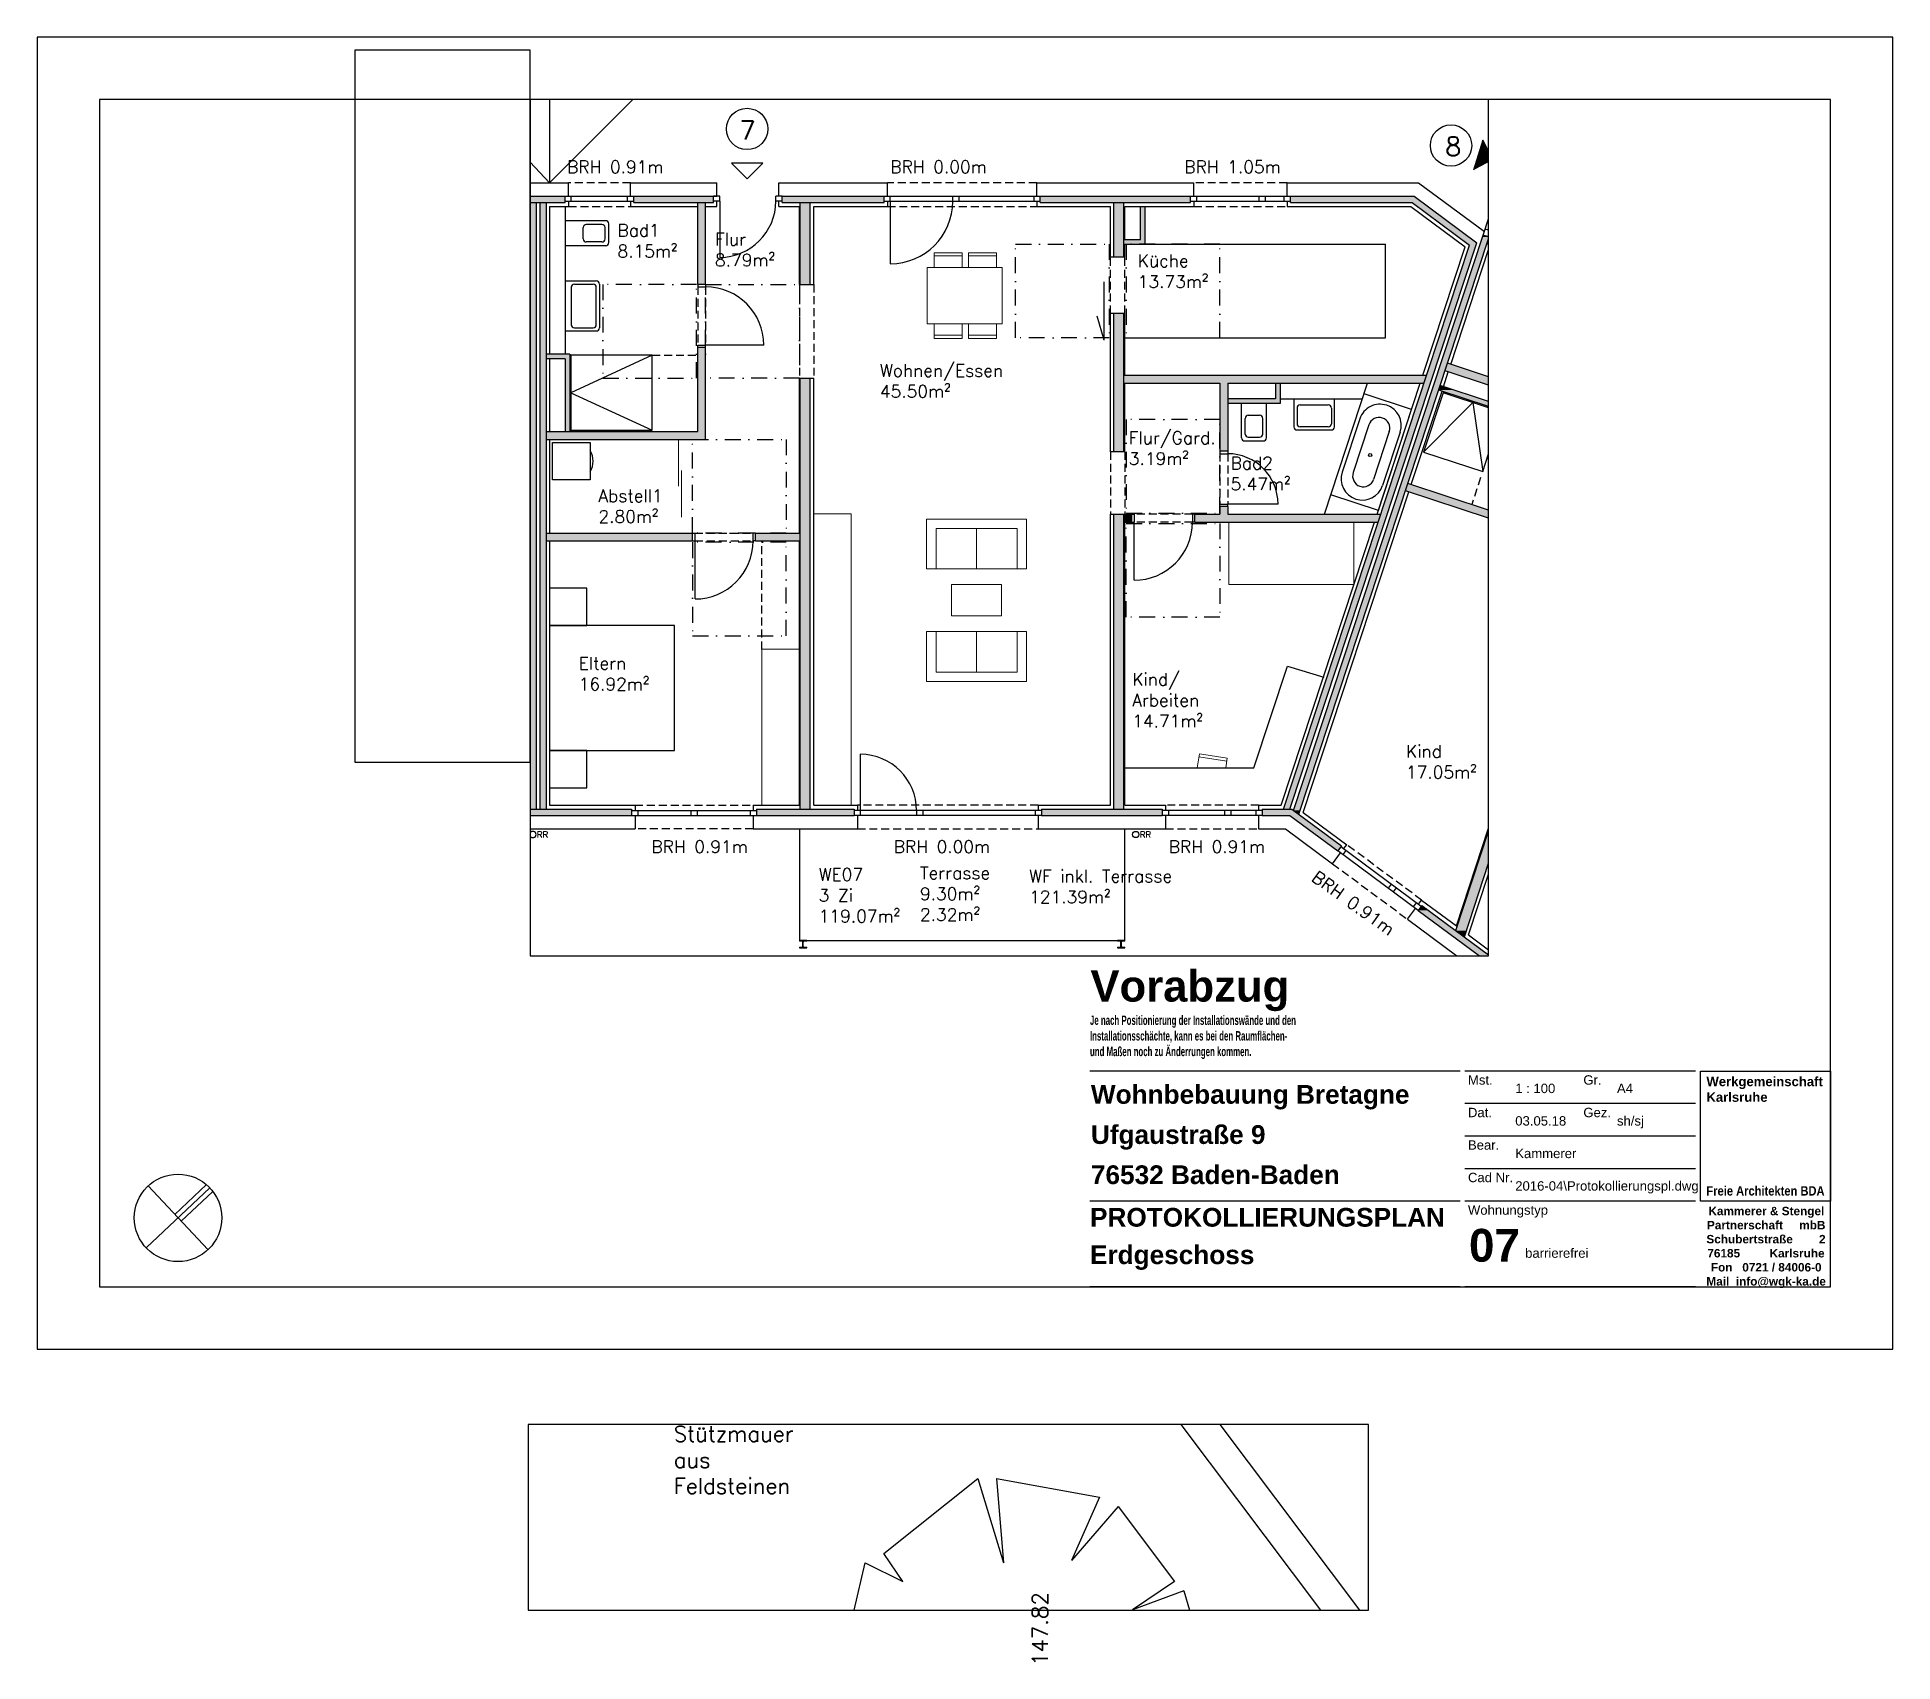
# Model space of a CAD drawing. Header units: metres. Extents: x -2868 to -29, y -3488 to 308.
# Drawn here: x -325.9 to -28.9, y 47.7 to 307.7 of the extents above; entities outside this region: 1.
import ezdxf

# ---------------------------------------------------------------- set-up
doc = ezdxf.new("R2010")
doc.units = ezdxf.units.M
doc.header["$LTSCALE"] = 0.02
doc.header["$XCLIPFRAME"] = 2
for name, pattern in [('AUSGEZOGEN', [0]), ('Strichpunkt', [25.4, 12.7, -6.35, 0, -6.35]), ('VERDECKT', [9.525, 6.35, -3.175])]:
    doc.linetypes.add(name, pattern=pattern)
for name, color, linetype in [('A--Layout-PLANKOPF', 7, 'AUSGEZOGEN'), ('A-Grundriss - Ansichtskante', 5, 'AUSGEZOGEN'), ('A-Grundriss - Bad', 4, 'AUSGEZOGEN'), ('A-Grundriss - Barrierefreiheit', 31, 'Strichpunkt'), ('A-Grundriss - Dämmung', 2, 'Continuous'), ('A-Grundriss - Fenster', 252, 'AUSGEZOGEN'), ('A-Grundriss - Fenster Sturz', 4, 'VERDECKT'), ('A-Grundriss - Küche', 4, 'AUSGEZOGEN'), ('A-Grundriss - Möbel', 252, 'AUSGEZOGEN'), ('A-Grundriss - Regenleitungen', 4, 'Continuous'), ('A-Grundriss - Regenleitungen Beschrif', 4, 'Continuous'), ('A-Grundriss - Sichtkante verdeckt', 7, 'VERDECKT'), ('A-Grundriss - Stützen-Laubengang', 3, 'AUSGEZOGEN'), ('A-Grundriss - Türen', 2, 'AUSGEZOGEN'), ('A-Grundriss - Wand', 3, 'AUSGEZOGEN'), ('A-Layout-Text', 250, 'Continuous'), ('A-Schraffur - Holzbau', 21, 'Continuous'), ('A-Schraffur - Trockenbau', 254, 'Continuous'), ('A-TEXT', 5, 'AUSGEZOGEN'), ('A-Text BRH', 4, 'Continuous'), ('A-Text Wohnfl', 4, 'Continuous'), ('A-Text Wohnungsnummer', 4, 'Continuous'), ('B-SY_V-GRANL_BAUM', 7, 'Continuous'), ('vermarktung-logo1_1_0', 7, 'Continuous')]:
    doc.layers.add(name, color=color, linetype=linetype)
doc.layers.add('A-Afenster', color=80, linetype='Continuous', plot=False)
doc.layers.add('A_Grundriss_Aussenannlage_Spielgeräte', color=7, linetype='AUSGEZOGEN', true_color=0x5e5e5e)
doc.styles.add('Arial', font='arial.ttf')
doc.styles.add('ARIAL-FETT', font='arialbd.ttf', dxfattribs={"width": 0.6})
doc.styles.add('Romans', font='Romans.shx')
picture_1 = doc.add_image_def('image1.png', size_in_pixel=(4513, 4513))

msp = doc.modelspace()

# ---------------------------------------------------------------- texts
at = {"layer": 'A--Layout-PLANKOPF', "color": 10, "style": 'ARIAL-FETT'}
msp.add_text('Vorabzug', height=5, dxfattribs=at).set_placement((-157.31, 153.38))
at = {"layer": 'A--Layout-PLANKOPF', "color": 2, "style": 'ARIAL-FETT'}
for s, p in [('Wohnbebauung Bretagne', (-157.23, 137.03)), ('Ufgaustraße 9', (-157.23, 130.6)), ('76532 Baden-Baden', (-157.23, 124.17)), ('PROTOKOLLIERUNGSPLAN', (-157.38, 117.36)), ('Erdgeschoss', (-157.38, 111.36))]:
    msp.add_text(s, height=3, dxfattribs=at).set_placement(p)
at = {"layer": 'A--Layout-PLANKOPF', "style": 'Arial'}
for s, p in [('Mst.', (-96.89, 140.09, -21.79)), ('1 : 100', (-89.32, 138.74, -21.79)), ('Gr.', (-78.42, 140.09, -21.79)), ('A4', (-73.04, 138.74, -21.79)), ('Dat.', (-96.89, 134.88, -21.79)), ('03.05.18', (-89.32, 133.54, -21.79)), ('Gez.', (-78.42, 134.88, -21.79)), ('sh/sj', (-73.04, 133.54, -21.79)), ('Bear.', (-96.89, 129.68, -21.79)), ('Kammerer', (-89.32, 128.33, -21.79)), ('Cad Nr.', (-96.89, 124.48, -21.79)), ('2016-04\\Protokollierungspl.dwg', (-89.32, 123.13, -21.79)), ('Wohnungstyp', (-96.89, 119.27, -21.79)), ('barrierefrei', (-87.74, 112.38, -21.79))]:
    msp.add_text(s, height=1.5, dxfattribs=at).set_placement(p)
at = {"layer": 'A--Layout-PLANKOPF', "color": 6, "style": 'ARIAL-FETT'}
msp.add_text('07', height=5.25, dxfattribs=at).set_placement((-96.73, 111.75, -21.79))
at = {"layer": 'A--Layout-PLANKOPF', "color": 10, "insert": (-157.38, 151.15), "char_height": 1.5, "attachment_point": 1, "style": 'ARIAL-FETT'}
msp.add_mtext_dynamic_manual_height_columns('Je nach Positionierung der Installationswände und den Installationsschächte, kann es bei den Raumflächen- und Maßen noch zu Änderrungen kommen.', width=33.8683, gutter_width=1.25, heights=[0], dxfattribs=at)
at = {"layer": 'A-Grundriss - Regenleitungen Beschrif', "ltscale": 10, "char_height": 1, "attachment_point": 1, "style": 'Romans'}
for insert in [(-246.58, 180.62), (-150.08, 180.62)]:
    msp.add_mtext_dynamic_manual_height_columns(' RR', width=3.3379, gutter_width=12.5, heights=[0], dxfattribs=dict(at, insert=insert))
at = {"layer": 'A-TEXT', "ltscale": 10, "insert": (-224, 85.44), "char_height": 2.5, "attachment_point": 1, "style": 'Romans'}
msp.add_mtext_dynamic_manual_height_columns('Stützmauer aus Feldsteinen', width=20.1188, gutter_width=12.5, heights=[0], dxfattribs=at)
at = {"layer": 'A-TEXT', "ltscale": 10, "insert": (-166.64, 47.06), "char_height": 2.5, "attachment_point": 1, "rotation": 90, "style": 'Romans'}
msp.add_mtext_dynamic_manual_height_columns('147.82', width=20.1188, gutter_width=12.5, heights=[0], dxfattribs=at)
at = {"layer": 'A-Text BRH', "ltscale": 10, "char_height": 2, "attachment_point": 1, "style": 'Romans'}
for s, insert in [('BRH 0.91m', (-241.07, 287.98)), ('BRH 0.00m', (-189.33, 287.98)), ('BRH 1.05m', (-142.28, 287.98)), ('BRH 0.91m', (-227.57, 179.18)), ('BRH 0.00m', (-188.79, 179.18)), ('BRH 0.91m', (-144.78, 179.18))]:
    msp.add_mtext_dynamic_manual_height_columns(s, width=17.7706, gutter_width=12.5, heights=[0], dxfattribs=dict(at, insert=insert))
at = {"layer": 'A-Text BRH', "ltscale": 10, "insert": (-120.92, 174.46), "char_height": 2, "attachment_point": 1, "rotation": 324.3113, "style": 'Romans'}
msp.add_mtext_dynamic_manual_height_columns('BRH 0.91m', width=17.7706, gutter_width=12.5, heights=[0], dxfattribs=at)
at = {"layer": 'A-Text Wohnfl', "ltscale": 10, "char_height": 2, "attachment_point": 1, "style": 'Romans'}
for s, heights, insert in [('\\A1;Bad1\\P8.15m²', [0], (-233, 277.82)), ('\\A1;Flur\\P8.79m²', [0], (-217.4, 276.4)), ('\\A1;Küche\\P13.73m²', [0], (-149.74, 272.95)), ('\\A1;Wohnen/Essen\\P45.50m²', [0], (-191, 255.39)), ('\\A1;Flur/Gard.\\P3.19m²', [0], (-151.17, 244.62)), ('\\A1;Bad2\\P5.47m²', [0], (-134.88, 240.56)), ('\\A1;Abstell1\\P2.80m²', [0], (-236.05, 235.34)), ('\\A1;Eltern\\P16.92m²', [5.83], (-239.22, 208.53)), ('\\A1;Kind/\\PArbeiten\\P14.71m²', [0], (-150.62, 205.95)), ('\\A1;Kind\\P17.05m²', [0], (-106.81, 194.43)), ('\\A1;Terrasse\\P9.30m²\\P2.32m²', [0], (-184.59, 174.97)), ('\\A1;WF inkl. Terrasse\\P121.39m²', [0], (-167.12, 174.46))]:
    msp.add_mtext_dynamic_manual_height_columns(s, width=22.934, gutter_width=12.5, heights=heights, dxfattribs=dict(at, insert=insert))
at = {"layer": 'A-Text Wohnungsnummer', "ltscale": 10, "style": 'Romans'}
for s, width, insert, char_height, attachment_point in [('7', 2.5, (-212.2, 292.87), 3, 5), ('8', 2.5, (-99.25, 290.26), 3, 5), ('\\A1;WE07\\P3 Zi\\P119.07m²', 22.934, (-200.8, 174.73), 2, 1)]:
    msp.add_mtext_dynamic_manual_height_columns(s, width=width, gutter_width=12.5, heights=[0], dxfattribs=dict(at, insert=insert, char_height=char_height, attachment_point=attachment_point))

# ---------------------------------------------------------------- blocks, each defined once
blk = doc.blocks.new('*E3')
at = {"layer": 'B-SY_V-GRANL_BAUM'}
for p, q in [((4.75, 9.06), (19.75, 21.06)), ((19.75, 21.06), (23.87, 7.56)), ((22.75, 21.06), (39.25, 18.06)), ((22.75, 21.06), (23.87, 7.56)), ((39.25, 18.06), (34.75, 7.94)), ((42.25, 16.56), (34.75, 7.94)), ((42.25, 16.56), (51.25, 4.56)), ((7.75, 4.56), (4.75, 9.06)), ((0, 0), (1.75, 7.56)), ((1.75, 7.56), (7.75, 4.56)), ((51.25, 4.56), (44.5, 0.06)), ((52.75, 3.06), (44.5, 0.06)), ((52.75, 3.06), (53.62, 0))]:
    blk.add_line(p, q, dxfattribs=at)
blk = doc.blocks.new('kopf (mbr)')
at = {"color": 7}
blk.add_line((-37.75, 10), (-10, 10), dxfattribs=at)
at = {"color": 2}
blk.add_lwpolyline([(-37.75, 56), (-10, 56), (-10, 28.25), (-37.75, 28.25)], close=True, dxfattribs=at)
at = {"color": 2, "insert": (-36.46, 54.79), "char_height": 2, "width": 25.2066, "attachment_point": 1, "style": 'ARIAL-FETT'}
blk.add_mtext('{\\W1;Werkgemeinschaft Karlsruhe \\P\\P\\P\\P\\P\\P\\W0.85;Freie Architekten BDA}', dxfattribs=at)
at = {"color": 252, "insert": (-36.5, 27.05), "char_height": 1.8, "width": 25.2921, "attachment_point": 1, "style": 'ARIAL-FETT'}
blk.add_mtext('\\pi0.45859;{\\W1;Kammerer & Stengel \\P\\pi0.15348;Partnerschaft     mbB \\P\\pi0.038063;Schubertstraße        2 \\P\\pi0.23636;76185         Karlsruhe \\P\\pi0.98963;Fon   0721 / 84006-0 \\P\\pi0.028854;Mail  info@wgk-ka.de}', dxfattribs=at)
blk = doc.blocks.new('Zeichnung_1_1', base_point=(0.5, 0.72))
at = {"layer": 'vermarktung-logo1_1_0'}
image = blk.add_image(picture_1, insert=(0.5, 0.72), size_in_units=(1.759, 1.759), dxfattribs=at)
image.set_boundary_path([(-0.5, -0.5), (4512.5, 4512.5)])

# ---------------------------------------------------------------- hatches: boundary and pattern name
at = {"layer": 'A-Schraffur - Holzbau', "ltscale": 10}
h = msp.add_hatch(color=5, dxfattribs=at)
h.dxf.hatch_style = 1
h.paths.add_polyline_path([(-217.64, 282.27), (-230.39, 282.27), (-230.39, 281.27), (-217.64, 281.27)])
h = msp.add_hatch(color=5, dxfattribs=at)
h.dxf.hatch_style = 1
h.paths.add_polyline_path([(-190.34, 282.27), (-206.64, 282.27), (-206.64, 281.27), (-190.34, 281.27)])
h = msp.add_hatch(color=5, dxfattribs=at)
h.dxf.hatch_style = 1
h.paths.add_polyline_path([(-141.29, 282.27), (-165.34, 282.27), (-165.34, 281.27), (-141.29, 281.27)])
h = msp.add_hatch(color=5, dxfattribs=at)
h.dxf.hatch_style = 1
h.paths.add_polyline_path([(-105.51, 282.27), (-125.29, 282.27), (-125.29, 281.27), (-105.84, 281.27), (-96.65, 274.47), (-126.43, 184.17), (-125.37, 184.17), (-95.47, 274.85)])
h = msp.add_hatch(color=5, dxfattribs=at)
h.dxf.hatch_style = 1
h.paths.add_polyline_path([(-244.44, 281.27), (-245.44, 281.27), (-245.44, 184.17), (-244.44, 184.17)])
h = msp.add_hatch(color=5, dxfattribs=at)
h.dxf.hatch_style = 1
h.paths.add_polyline_path([(-202.14, 281.27), (-203.74, 281.27), (-203.74, 268.17), (-202.14, 268.17)])
h = msp.add_hatch(color=5, dxfattribs=at)
h.dxf.hatch_style = 1
h.paths.add_polyline_path([(-151.94, 281.27), (-153.54, 281.27), (-153.54, 272.52), (-151.94, 272.52)])
h = msp.add_hatch(color=5, dxfattribs=at)
h.dxf.hatch_style = 1
h.paths.add_polyline_path([(-151.94, 263.52), (-153.54, 263.52), (-153.54, 241.37), (-151.94, 241.37)])
h = msp.add_hatch(color=5, dxfattribs=at)
h.dxf.hatch_style = 1
h.paths.add_polyline_path([(-202.14, 253.17), (-203.74, 253.17), (-203.74, 184.17), (-202.14, 184.17)])
h = msp.add_hatch(color=5, dxfattribs=at)
h.dxf.hatch_style = 1
h.paths.add_polyline_path([(-151.94, 231.37), (-153.54, 231.37), (-153.54, 184.17), (-151.94, 184.17)])
h = msp.add_hatch(color=5, dxfattribs=at)
h.dxf.hatch_style = 1
h.paths.add_polyline_path([(-195.14, 184.17), (-210.74, 184.17), (-210.74, 183.17), (-195.14, 183.17)])
h = msp.add_hatch(color=5, dxfattribs=at)
h.dxf.hatch_style = 1
h.paths.add_polyline_path([(-145.84, 184.17), (-165.14, 184.17), (-165.14, 183.17), (-145.84, 183.17)])
h = msp.add_hatch(color=5, dxfattribs=at)
h.dxf.hatch_style = 1
h.paths.add_polyline_path([(-125.06, 184.17), (-129.84, 184.17), (-129.84, 183.17), (-125.39, 183.17), (-117.71, 177.49), (-117.12, 178.3)])
at = {"layer": 'A-Schraffur - Trockenbau', "ltscale": 10}
h = msp.add_hatch(color=5, dxfattribs=at)
h.dxf.hatch_style = 1
h.paths.add_polyline_path([(-218.89, 281.27), (-220.14, 281.27), (-220.14, 268.17), (-218.89, 268.17)])
h = msp.add_hatch(color=5, dxfattribs=at)
h.dxf.hatch_style = 1
h.paths.add_polyline_path([(-148.54, 280.62), (-149.29, 280.62), (-149.29, 275.37), (-151.94, 275.37), (-151.94, 274.62), (-148.54, 274.62)])
h = msp.add_hatch(color=5, dxfattribs=at)
h.dxf.hatch_style = 1
h.paths.add_polyline_path([(-218.89, 258.07), (-220.14, 258.07), (-220.14, 244.62), (-244.44, 244.62), (-244.44, 243.37), (-218.89, 243.37)])
h = msp.add_hatch(color=5, dxfattribs=at)
h.dxf.hatch_style = 1
h.paths.add_polyline_path([(-240.64, 257.02), (-244.44, 257.02), (-244.44, 256.27), (-241.39, 256.27), (-241.39, 244.62), (-240.64, 244.62)])
h = msp.add_hatch(color=5, dxfattribs=at)
h.dxf.hatch_style = 1
h.paths.add_polyline_path([(-103.53, 253.62), (-151.94, 253.62), (-151.94, 252.37), (-136.59, 252.37), (-136.59, 241.47), (-135.34, 241.47), (-135.34, 252.37), (-103.94, 252.37)])
h = msp.add_hatch(color=5, dxfattribs=at)
h.dxf.hatch_style = 1
h.paths.add_polyline_path([(-126.94, 252.37), (-127.69, 252.37), (-127.69, 249.87), (-135.34, 249.87), (-135.34, 249.12), (-126.94, 249.12)])
h = msp.add_hatch(color=5, dxfattribs=at)
h.dxf.hatch_style = 1
h.paths.add_polyline_path([(-110.86, 231.37), (-135.34, 231.37), (-135.34, 232.62), (-136.59, 232.62), (-136.59, 231.37), (-140.59, 231.37), (-140.59, 230.12), (-111.28, 230.12)])
h = msp.add_hatch(color=5, dxfattribs=at)
h.dxf.hatch_style = 1
h.paths.add_polyline_path([(-150.69, 231.37), (-151.94, 231.37), (-151.94, 230.12), (-150.69, 230.12)])
h = msp.add_hatch(color=5, dxfattribs=at)
h.dxf.hatch_style = 1
h.paths.add_polyline_path([(-220.99, 228.37), (-244.44, 228.37), (-244.44, 227.12), (-220.99, 227.12)])
h = msp.add_hatch(color=5, dxfattribs=at)
h.dxf.hatch_style = 1
h.paths.add_polyline_path([(-203.74, 228.37), (-210.89, 228.37), (-210.89, 227.12), (-203.74, 227.12)])
at = {"layer": 'A-Text Wohnungsnummer', "ltscale": 10}
h = msp.add_hatch(dxfattribs=at)
h.set_pattern_fill('ANGLE', color=256, angle=-90)
h.set_pattern_definition([(270, (-1224.06, 5817.775), (69.85, -2e-15), [50.8, -19.05]), (360, (-1224.06, 5817.775), (6e-15, 69.85), [50.8, -19.05])])
h.paths.add_polyline_path([(-212.24, 285.09), (-209.74, 287.59), (-214.74, 287.59)])

# ---------------------------------------------------------------- linework, layer by layer
at = {"layer": 'A--Layout-PLANKOPF'}
for p, q in [((-98.13, 142.25), (-157.38, 142.25)), ((-60.45, 142.25), (-97.38, 142.25)), ((-60.45, 137.05), (-97.38, 137.05)), ((-60.45, 131.84), (-97.38, 131.84)), ((-60.45, 126.64), (-97.38, 126.64)), ((-98.13, 121.44), (-157.38, 121.44)), ((-60.45, 121.44), (-97.38, 121.44)), ((-98.13, 107.75), (-157.38, 107.75)), ((-60.45, 107.75), (-97.38, 107.75))]:
    msp.add_line(p, q, dxfattribs=at)
at = {"layer": 'A-Afenster'}
for points in [[(-325.88, 307.75), (-325.88, 97.75), (-28.88, 97.75), (-28.88, 307.75)], [(-315.88, 297.75), (-315.88, 107.75), (-38.88, 107.75), (-38.88, 297.75)]]:
    msp.add_lwpolyline(points, close=True, dxfattribs=at)
at = {"layer": 'A-Afenster', "linetype": 'Continuous'}
for points in [[(-275.06, 191.7), (-246.97, 191.7), (-246.97, 305.68), (-275.06, 305.68)], [(-246.97, 160.72), (-93.58, 160.72), (-93.58, 297.75), (-246.97, 297.75)], [(-247.27, 55.99), (-112.82, 55.99), (-112.82, 85.67), (-247.27, 85.67)]]:
    msp.add_lwpolyline(points, close=True, dxfattribs=at)
at = {"layer": 'A-Grundriss - Ansichtskante', "ltscale": 10}
for p, q in [((-243.89, 297.75), (-243.89, 284.42)), ((-243.89, 284.42), (-230.56, 297.75)), ((-246.97, 287.75), (-243.89, 284.42))]:
    msp.add_line(p, q, dxfattribs=at)
msp.add_lwpolyline([(-203.89, 181.02), (-203.89, 163.17), (-151.79, 163.17), (-151.79, 181.02)], dxfattribs=at)
at = {"layer": 'A-Grundriss - Bad', "ltscale": 10}
for p, q in [((-241.39, 280.62), (-241.39, 257.02)), ((-234.89, 278.37), (-241.39, 278.37)), ((-238.49, 275.47), (-238.49, 277.27)), ((-235.49, 277.77), (-237.99, 277.77)), ((-234.99, 275.47), (-234.99, 277.27)), ((-234.39, 274.87), (-234.39, 277.87)), ((-234.89, 274.37), (-241.39, 274.37)), ((-235.49, 274.97), (-237.99, 274.97)), ((-241.39, 268.72), (-236.39, 268.72)), ((-240.39, 267.72), (-240.39, 261.72)), ((-239.89, 268.22), (-236.89, 268.22)), ((-236.39, 261.72), (-236.39, 267.72)), ((-235.89, 268.22), (-235.89, 261.22)), ((-241.39, 260.72), (-236.39, 260.72)), ((-239.89, 261.22), (-236.89, 261.22)), ((-126.94, 249.87), (-113.77, 249.87)), ((-124.74, 249.87), (-124.74, 245.37)), ((-119.87, 231.37), (-112.94, 252.37)), ((-118.24, 245.37), (-118.24, 249.87)), ((-105.91, 248.15), (-113.51, 250.65)), ((-133.14, 243.62), (-133.14, 249.12)), ((-132.54, 244.22), (-132.54, 246.72)), ((-132.04, 247.22), (-130.24, 247.22)), ((-129.74, 244.22), (-129.74, 246.72)), ((-129.14, 243.62), (-129.14, 249.12)), ((-124.24, 248.37), (-124.24, 245.87)), ((-123.74, 248.87), (-119.24, 248.87)), ((-118.74, 248.37), (-118.74, 245.87)), ((-114.19, 246.66), (-117.01, 238.12)), ((-111.23, 232), (-105.91, 248.15)), ((-132.04, 243.72), (-130.24, 243.72)), ((-124.24, 244.87), (-118.74, 244.87)), ((-119.24, 245.37), (-123.74, 245.37)), ((-112.74, 245.69), (-115.26, 238.04)), ((-109.48, 244.61), (-112, 236.97)), ((-107.73, 244.54), (-110.55, 235.99)), ((-132.64, 243.12), (-129.64, 243.12)), ((-111.23, 232), (-118.83, 234.51))]:
    msp.add_line(p, q, dxfattribs=at)
at = {"layer": 'A-Grundriss - Bad', "linetype": 'VERDECKT', "ltscale": 10}
for p, q in [((-227.44, 256.82), (-220.14, 256.82)), ((-94.86, 237.26), (-96.29, 232.94))]:
    msp.add_line(p, q, dxfattribs=at)
at = {"layer": 'A-Grundriss - Bad', "ltscale": 10}
msp.add_lwpolyline([(-240.44, 244.82), (-227.44, 244.82), (-227.44, 256.82), (-240.44, 256.82)], close=True, dxfattribs=at)
for points in [[(-227.44, 256.82), (-240.44, 250.82), (-227.44, 244.82)], [(-93.58, 248.42), (-100.88, 250.83), (-104.01, 241.33), (-94.52, 238.2), (-93.58, 241.05)], [(-104.01, 241.33), (-96.13, 249.26), (-94.52, 238.2)]]:
    msp.add_lwpolyline(points, dxfattribs=at)
at = {"layer": 'A-Grundriss - Bad', "linetype": 'Continuous', "ltscale": 10}
msp.add_lwpolyline([(-243.39, 236.87), (-243.39, 242.87), (-237.39, 242.87), (-237.39, 236.87)], close=True, dxfattribs=at)
at = {"layer": 'A-Grundriss - Bad', "ltscale": 10}
msp.add_circle((-112.53, 240.85), 0.25, dxfattribs=at)
for centre, radius, start, end in [((-237.99, 277.27), 0.5, 90, 180), ((-235.49, 277.27), 0.5, 0, 90), ((-234.89, 277.87), 0.5, 0, 90), ((-237.99, 275.47), 0.5, 180, 270), ((-235.49, 275.47), 0.5, 270, 0), ((-234.89, 274.87), 0.5, 270, 0), ((-239.89, 267.72), 0.5, 90, 180), ((-236.89, 267.72), 0.5, 0, 90), ((-236.39, 268.22), 0.5, 0, 90), ((-239.89, 261.72), 0.5, 180, 270), ((-236.89, 261.72), 0.5, 270, 0), ((-236.39, 261.22), 0.5, 270, 0), ((-132.04, 246.72), 0.5, 90, 180), ((-130.24, 246.72), 0.5, 0, 90), ((-123.74, 248.37), 0.5, 90, 180), ((-119.24, 248.37), 0.5, 360, 90), ((-110.96, 245.6), 3.4, 71.75, 161.75), ((-111.11, 245.15), 1.72, 71.75, 161.75), ((-111.11, 245.15), 1.72, 341.75, 71.75), ((-110.96, 245.6), 3.4, 341.75, 71.75), ((-132.64, 243.62), 0.5, 180, 270), ((-132.04, 244.22), 0.5, 180, 270), ((-130.24, 244.22), 0.5, 270, 0), ((-129.64, 243.62), 0.5, 270, 0), ((-124.24, 245.37), 0.5, 180, 270), ((-123.74, 245.87), 0.5, 180, 270), ((-119.24, 245.87), 0.5, 270, 360), ((-118.74, 245.37), 0.5, 270, 360), ((-113.78, 237.05), 3.4, 161.75, 251.75), ((-113.63, 237.5), 1.72, 161.75, 251.75), ((-113.78, 237.05), 3.4, 251.75, 341.75), ((-113.63, 237.5), 1.72, 251.75, 341.75)]:
    msp.add_arc(centre, radius, start, end, dxfattribs=at)
at = {"layer": 'A-Grundriss - Bad', "linetype": 'Continuous', "ltscale": 10}
msp.add_arc((-239.89, 239.87), 3, 326.4427, 33.5573, dxfattribs=at)
at = {"layer": 'A-Grundriss - Barrierefreiheit', "ltscale": 10}
for points in [[(-169.29, 259.62), (-169.29, 274.62), (-154.29, 274.62), (-154.29, 259.62)], [(-136.59, 259.62), (-136.59, 274.62), (-151.59, 274.62), (-151.59, 259.62)], [(-220.34, 253.17), (-220.34, 268.17), (-235.34, 268.17), (-235.34, 253.17)], [(-218.89, 253.17), (-218.89, 268.17), (-203.89, 268.17), (-203.89, 253.17)], [(-151.59, 246.57), (-151.59, 231.57), (-136.59, 231.57), (-136.59, 246.57)], [(-220.99, 228.37), (-220.99, 243.37), (-205.99, 243.37), (-205.99, 228.37)], [(-151.59, 214.92), (-151.59, 229.92), (-136.59, 229.92), (-136.59, 214.92)], [(-220.99, 226.92), (-220.99, 211.92), (-205.99, 211.92), (-205.99, 226.92)]]:
    msp.add_lwpolyline(points, close=True, dxfattribs=at)
at = {"layer": 'A-Grundriss - Dämmung', "ltscale": 10}
for p, q in [((-246.97, 284.42), (-240.84, 284.42)), ((-240.84, 282.27), (-240.84, 284.42)), ((-230.94, 284.42), (-217.09, 284.42)), ((-230.94, 282.27), (-230.94, 284.42)), ((-217.09, 282.27), (-217.09, 284.42)), ((-207.19, 284.42), (-189.79, 284.42)), ((-207.19, 282.27), (-207.19, 284.42)), ((-189.79, 282.27), (-189.79, 284.42)), ((-165.89, 284.42), (-140.74, 284.42)), ((-165.89, 282.27), (-165.89, 284.42)), ((-140.74, 282.27), (-140.74, 284.42)), ((-125.84, 284.42), (-104.8, 284.42)), ((-125.84, 282.27), (-125.84, 284.42)), ((-104.8, 284.42), (-94.26, 276.62)), ((-243.89, 280.62), (-240.84, 280.62)), ((-243.89, 280.62), (-243.89, 257.02)), ((-240.84, 281.47), (-240.84, 280.62)), ((-230.94, 281.47), (-230.94, 280.62)), ((-230.94, 280.62), (-220.14, 280.62)), ((-218.89, 280.62), (-217.09, 280.62)), ((-217.09, 280.62), (-217.09, 281.47)), ((-207.19, 280.62), (-207.19, 281.47)), ((-207.19, 280.62), (-203.89, 280.62)), ((-203.89, 268.17), (-203.89, 280.62)), ((-201.59, 268.17), (-201.59, 280.62)), ((-201.59, 280.62), (-189.79, 280.62)), ((-189.79, 281.47), (-189.79, 280.62)), ((-165.89, 281.47), (-165.89, 280.62)), ((-165.89, 280.62), (-154.09, 280.62)), ((-154.09, 272.52), (-154.09, 280.62)), ((-151.79, 275.37), (-151.79, 280.62)), ((-151.79, 280.62), (-140.74, 280.62)), ((-140.74, 281.47), (-140.74, 280.62)), ((-125.84, 281.47), (-125.84, 280.62)), ((-125.84, 280.62), (-106.05, 280.62)), ((-106.05, 280.62), (-97.33, 274.17)), ((-151.79, 272.52), (-151.79, 274.62)), ((-104.11, 253.62), (-97.33, 274.17)), ((-99.63, 255.36), (-93.58, 273.73)), ((-153.54, 272.52), (-154.09, 272.52)), ((-151.79, 272.52), (-151.94, 272.52)), ((-203.89, 268.17), (-203.74, 268.17)), ((-202.14, 268.17), (-201.59, 268.17)), ((-154.09, 241.37), (-154.09, 263.52)), ((-153.54, 263.52), (-154.09, 263.52)), ((-151.79, 263.52), (-151.94, 263.52)), ((-151.79, 253.62), (-151.79, 263.52)), ((-243.89, 256.27), (-243.89, 244.62)), ((-203.89, 228.37), (-203.89, 253.17)), ((-203.89, 253.17), (-203.74, 253.17)), ((-202.14, 253.17), (-201.59, 253.17)), ((-201.59, 184.82), (-201.59, 253.17)), ((-100.81, 251.8), (-100.03, 254.18)), ((-151.79, 241.37), (-151.79, 252.37)), ((-111.44, 231.37), (-104.52, 252.37)), ((-105.98, 236.13), (-101.04, 251.09)), ((-243.89, 243.37), (-243.89, 228.37)), ((-153.54, 241.37), (-154.09, 241.37)), ((-151.79, 241.37), (-151.94, 241.37)), ((-123.28, 183.66), (-106.37, 234.95)), ((-154.09, 184.82), (-154.09, 231.37)), ((-154.09, 231.37), (-153.54, 231.37)), ((-151.79, 184.82), (-151.79, 230.12)), ((-126.79, 184.82), (-111.85, 230.12)), ((-243.89, 227.12), (-243.89, 184.82)), ((-203.89, 184.82), (-203.89, 227.12)), ((-243.89, 184.82), (-230.19, 184.82)), ((-230.19, 184.82), (-230.19, 183.97)), ((-211.29, 184.82), (-203.89, 184.82)), ((-211.29, 184.82), (-211.29, 183.97)), ((-201.59, 184.82), (-194.59, 184.82)), ((-194.59, 184.82), (-194.59, 183.97)), ((-165.69, 184.82), (-154.09, 184.82)), ((-165.69, 184.82), (-165.69, 183.97)), ((-151.79, 184.82), (-145.29, 184.82)), ((-145.29, 184.82), (-145.29, 183.97)), ((-130.39, 184.82), (-126.79, 184.82)), ((-130.39, 184.82), (-130.39, 183.97)), ((-230.19, 183.17), (-230.19, 181.02)), ((-211.29, 183.17), (-211.29, 181.02)), ((-194.59, 183.17), (-194.59, 181.02)), ((-165.69, 183.17), (-165.69, 181.02)), ((-145.29, 183.17), (-145.29, 181.02)), ((-130.39, 183.17), (-130.39, 181.02)), ((-123.28, 183.66), (-116.29, 178.49)), ((-246.97, 181.02), (-230.19, 181.02)), ((-211.29, 181.02), (-194.59, 181.02)), ((-165.69, 181.02), (-145.29, 181.02)), ((-130.39, 181.02), (-126.1, 181.02)), ((-126.1, 181.02), (-118.55, 175.44)), ((-116.8, 177.81), (-116.29, 178.49)), ((-98.73, 165.5), (-93.58, 181.13)), ((-118.55, 175.44), (-117.27, 177.17)), ((-96.78, 164.06), (-93.58, 173.78)), ((-104.82, 168.95), (-104.31, 169.63)), ((-104.31, 169.63), (-98.73, 165.5)), ((-106.57, 166.57), (-105.29, 168.3)), ((-106.57, 166.57), (-98.67, 160.72)), ((-96.78, 164.06), (-93.58, 161.69))]:
    msp.add_line(p, q, dxfattribs=at)
at = {"layer": 'A-Grundriss - Fenster', "ltscale": 10}
for p, q in [((-241.39, 282.27), (-230.39, 282.27)), ((-240.39, 281.47), (-240.39, 282.27)), ((-231.39, 281.47), (-231.39, 282.27)), ((-190.34, 282.27), (-165.34, 282.27)), ((-189.34, 281.47), (-189.34, 282.27)), ((-179.34, 281.47), (-179.34, 282.27)), ((-178.34, 281.47), (-178.34, 282.27)), ((-166.34, 281.47), (-166.34, 282.27)), ((-141.29, 282.27), (-125.29, 282.27)), ((-140.29, 281.47), (-140.29, 282.27)), ((-130.29, 281.47), (-130.29, 282.27)), ((-129.29, 281.47), (-129.29, 282.27)), ((-126.29, 281.47), (-126.29, 282.27)), ((-241.39, 281.47), (-230.39, 281.47)), ((-190.34, 281.47), (-165.34, 281.47)), ((-189.34, 281.47), (-189.34, 271.47)), ((-141.29, 281.47), (-125.29, 281.47)), ((-194.14, 192.97), (-194.14, 183.97)), ((-230.74, 183.97), (-210.74, 183.97)), ((-230.74, 183.17), (-210.74, 183.17)), ((-229.74, 183.97), (-229.74, 183.17)), ((-221.24, 183.97), (-221.24, 183.17)), ((-220.24, 183.97), (-220.24, 183.17)), ((-211.74, 183.97), (-211.74, 183.17)), ((-165.14, 183.97), (-195.14, 183.97)), ((-165.14, 183.17), (-195.14, 183.17)), ((-194.14, 183.97), (-194.14, 183.17)), ((-185.14, 183.97), (-185.14, 183.17)), ((-184.14, 183.97), (-184.14, 183.17)), ((-166.14, 183.97), (-166.14, 183.17)), ((-129.84, 183.97), (-145.84, 183.97)), ((-129.84, 183.17), (-145.84, 183.17)), ((-144.84, 183.97), (-144.84, 183.17)), ((-135.84, 183.97), (-135.84, 183.17)), ((-134.84, 183.97), (-134.84, 183.17)), ((-130.84, 183.97), (-130.84, 183.17)), ((-104.85, 167.98), (-117.71, 177.49)), ((-104.38, 168.62), (-117.24, 178.14)), ((-116.43, 177.54), (-116.91, 176.9)), ((-109.2, 172.19), (-109.67, 171.54)), ((-108.39, 171.59), (-108.87, 170.95)), ((-105.18, 169.21), (-105.66, 168.57))]:
    msp.add_line(p, q, dxfattribs=at)
for centre, radius, start, end in [((-189.34, 281.47), 10, 270, 0), ((-194.14, 183.97), 9, 0, 90)]:
    msp.add_arc(centre, radius, start, end, dxfattribs=at)
at = {"layer": 'A-Grundriss - Fenster Sturz', "ltscale": 10}
for p, q in [((-230.94, 284.42), (-240.84, 284.42)), ((-165.89, 284.42), (-189.79, 284.42)), ((-125.84, 284.42), (-140.74, 284.42)), ((-240.84, 280.62), (-230.94, 280.62)), ((-189.79, 280.62), (-165.89, 280.62)), ((-140.74, 280.62), (-125.84, 280.62)), ((-230.19, 184.82), (-211.29, 184.82)), ((-165.69, 184.82), (-194.59, 184.82)), ((-130.39, 184.82), (-145.29, 184.82)), ((-211.29, 181.02), (-230.19, 181.02)), ((-194.59, 181.02), (-165.69, 181.02)), ((-145.29, 181.02), (-130.39, 181.02)), ((-104.31, 169.63), (-116.29, 178.49)), ((-118.55, 175.44), (-106.57, 166.57))]:
    msp.add_line(p, q, dxfattribs=at)
at = {"layer": 'A-Grundriss - Küche', "ltscale": 10}
for p, q in [((-148.54, 274.62), (-110.11, 274.62)), ((-110.11, 259.62), (-110.11, 274.62)), ((-151.79, 259.62), (-110.11, 259.62))]:
    msp.add_line(p, q, dxfattribs=at)
at = {"layer": 'A-Grundriss - Möbel', "linetype": 'Continuous', "lineweight": 18, "ltscale": 100}
for p, q in [((-183.43, 261.88), (-183.43, 270.88)), ((-171.43, 270.88), (-183.43, 270.88)), ((-177.82, 273.24), (-182.32, 273.24)), ((-182.32, 273.24), (-182.32, 270.88)), ((-182.32, 272.74), (-177.82, 272.74)), ((-177.82, 270.88), (-177.82, 273.24)), ((-176.82, 273.24), (-176.82, 270.88)), ((-172.32, 273.24), (-176.82, 273.24)), ((-176.82, 272.74), (-172.32, 272.74)), ((-172.32, 270.88), (-172.32, 273.24)), ((-171.43, 261.88), (-171.43, 270.88)), ((-183.43, 261.88), (-171.43, 261.88)), ((-182.32, 259.52), (-182.32, 261.88)), ((-177.82, 261.88), (-177.82, 259.52)), ((-176.82, 259.52), (-176.82, 261.88)), ((-172.32, 261.88), (-172.32, 259.52)), ((-182.32, 260.02), (-177.82, 260.02)), ((-177.82, 259.52), (-182.32, 259.52)), ((-176.82, 260.02), (-172.32, 260.02)), ((-172.32, 259.52), (-176.82, 259.52)), ((-223.24, 235.87), (-223.24, 243.37)), ((-222.74, 230.91), (-222.74, 238.41)), ((-201.59, 231.47), (-195.59, 231.47)), ((-195.59, 184.82), (-195.59, 231.47)), ((-183.52, 230.62), (-183.52, 222.62)), ((-167.52, 230.62), (-183.52, 230.62)), ((-182.02, 229.12), (-182.02, 222.62)), ((-169.02, 229.12), (-182.02, 229.12)), ((-182.02, 229.12), (-182.02, 222.62)), ((-175.52, 229.12), (-175.52, 222.62)), ((-169.02, 229.12), (-169.02, 222.62)), ((-167.52, 230.62), (-167.52, 222.62)), ((-167.52, 222.62), (-183.52, 222.62)), ((-179.52, 215.12), (-179.52, 220.12)), ((-171.52, 220.12), (-179.52, 220.12)), ((-171.52, 215.12), (-171.52, 220.12)), ((-171.52, 215.12), (-179.52, 215.12)), ((-167.52, 212.62), (-183.52, 212.62)), ((-183.52, 204.62), (-183.52, 212.62)), ((-182.02, 206.12), (-182.02, 212.62)), ((-182.02, 206.12), (-182.02, 212.62)), ((-175.52, 206.12), (-175.52, 212.62)), ((-169.02, 206.12), (-169.02, 212.62)), ((-167.52, 204.62), (-167.52, 212.62)), ((-209.89, 209.77), (-203.89, 209.77)), ((-209.89, 184.82), (-209.89, 209.77)), ((-169.02, 206.12), (-182.02, 206.12)), ((-167.52, 204.62), (-183.52, 204.62)), ((-140.22, 190.77), (-139.86, 193.03)), ((-135.5, 191.84), (-139.94, 192.53)), ((-139.86, 193.03), (-135.42, 192.33)), ((-135.42, 192.33), (-135.66, 190.77))]:
    msp.add_line(p, q, dxfattribs=at)
at = {"layer": 'A-Grundriss - Möbel', "ltscale": 10}
for p, q in [((-155.09, 259.27), (-155.09, 268.57)), ((-155.09, 259.27), (-156.25, 263.08)), ((-131.15, 190.77), (-125.77, 207.08)), ((-125.77, 207.08), (-119.98, 205.29)), ((-151.79, 190.77), (-131.15, 190.77))]:
    msp.add_line(p, q, dxfattribs=at)
at = {"layer": 'A-Grundriss - Möbel', "linetype": 'VERDECKT', "ltscale": 10}
msp.add_line((-209.89, 209.77), (-209.89, 227.12), dxfattribs=at)
at = {"layer": 'A-Grundriss - Möbel', "linetype": 'Continuous', "lineweight": 18, "ltscale": 100}
msp.add_lwpolyline([(-135.15, 230.12), (-115.15, 230.12), (-115.15, 220.12), (-135.15, 220.12)], close=True, dxfattribs=at)
at = {"layer": 'A-Grundriss - Möbel', "ltscale": 10}
for points in [[(-237.89, 219.57), (-243.89, 219.57), (-243.89, 213.57), (-237.89, 213.57)], [(-223.89, 213.57), (-243.89, 213.57), (-243.89, 193.57), (-223.89, 193.57)], [(-237.89, 193.57), (-243.89, 193.57), (-243.89, 187.57), (-237.89, 187.57)]]:
    msp.add_lwpolyline(points, close=True, dxfattribs=at)
at = {"layer": 'A-Grundriss - Regenleitungen', "ltscale": 10}
msp.add_circle((-150.05, 180.12), 0.5, dxfattribs=at)
msp.add_arc((-246.54, 180.12), 0.5, 210.3484, 149.6516, dxfattribs=at)
at = {"layer": 'A-Grundriss - Sichtkante verdeckt', "ltscale": 10}
for p, q in [((-154.09, 263.52), (-154.09, 272.52)), ((-151.79, 263.52), (-151.79, 272.52)), ((-220.14, 267.77), (-220.14, 258.47)), ((-218.89, 267.77), (-218.89, 258.47)), ((-203.89, 268.17), (-203.89, 253.17)), ((-201.59, 268.17), (-201.59, 253.17)), ((-154.09, 241.37), (-154.09, 231.37)), ((-151.79, 241.37), (-151.79, 231.37)), ((-136.59, 241.07), (-136.59, 233.02)), ((-135.34, 241.07), (-135.34, 233.02)), ((-140.99, 231.37), (-150.29, 231.37)), ((-140.99, 230.12), (-150.29, 230.12)), ((-220.59, 228.37), (-211.29, 228.37)), ((-220.59, 227.12), (-211.29, 227.12))]:
    msp.add_line(p, q, dxfattribs=at)
at = {"layer": 'A-Grundriss - Stützen-Laubengang', "ltscale": 10}
for p, q in [((-203.89, 163.17), (-203.89, 163.06)), ((-202.69, 163.17), (-203.89, 163.17)), ((-203.44, 163.06), (-203.89, 163.06)), ((-203.89, 162.08), (-203.44, 162.08)), ((-203.89, 162.08), (-203.89, 161.97)), ((-203.89, 161.97), (-202.69, 161.97)), ((-203.32, 162.2), (-203.32, 162.94)), ((-203.26, 162.2), (-203.26, 162.94)), ((-202.69, 163.06), (-203.14, 163.06)), ((-203.14, 162.08), (-202.69, 162.08)), ((-202.69, 163.06), (-202.69, 163.17)), ((-202.69, 161.97), (-202.69, 162.08)), ((-152.99, 163.17), (-152.99, 163.06)), ((-151.79, 163.17), (-152.99, 163.17)), ((-152.54, 163.06), (-152.99, 163.06)), ((-152.99, 162.08), (-152.54, 162.08)), ((-152.99, 162.08), (-152.99, 161.97)), ((-152.99, 161.97), (-151.79, 161.97)), ((-152.42, 162.2), (-152.42, 162.94)), ((-152.36, 162.2), (-152.36, 162.94)), ((-151.79, 163.06), (-152.24, 163.06)), ((-152.24, 162.08), (-151.79, 162.08)), ((-151.79, 163.06), (-151.79, 163.17)), ((-151.79, 161.97), (-151.79, 162.08))]:
    msp.add_line(p, q, dxfattribs=at)
for centre, start, end in [((-203.44, 162.94), 0, 90), ((-203.44, 162.2), 270, 0), ((-203.14, 162.94), 90, 180), ((-203.14, 162.2), 180, 270), ((-152.54, 162.94), 0, 90), ((-152.54, 162.2), 270, 0), ((-152.24, 162.94), 90, 180), ((-152.24, 162.2), 180, 270)]:
    msp.add_arc(centre, 0.12, start, end, dxfattribs=at)
at = {"layer": 'A-Grundriss - Türen', "ltscale": 10}
for p, q in [((-216.64, 282.27), (-217.64, 282.27)), ((-216.64, 281.47), (-216.64, 282.27)), ((-206.64, 282.27), (-207.64, 282.27)), ((-207.64, 281.47), (-207.64, 282.27)), ((-216.64, 281.47), (-217.64, 281.47)), ((-216.64, 281.47), (-216.64, 272.47)), ((-206.64, 281.47), (-207.64, 281.47)), ((-94.44, 276.07), (-93.58, 278.68)), ((-93.58, 276.84), (-94.13, 277.02)), ((-93.68, 275.82), (-93.58, 276.13)), ((-220.14, 268.17), (-220.14, 267.77)), ((-220.14, 267.77), (-218.89, 267.77)), ((-218.89, 268.17), (-218.89, 267.77)), ((-220.14, 258.47), (-218.89, 258.47)), ((-220.14, 258.07), (-220.14, 258.47)), ((-218.89, 258.07), (-218.89, 258.47)), ((-209.59, 258.47), (-218.89, 258.47)), ((-136.59, 241.47), (-136.59, 241.07)), ((-136.59, 241.07), (-135.34, 241.07)), ((-135.34, 241.47), (-135.34, 241.07)), ((-136.59, 233.02), (-135.34, 233.02)), ((-136.59, 232.62), (-136.59, 233.02)), ((-135.34, 232.62), (-135.34, 233.02)), ((-127.29, 233.02), (-135.34, 233.02)), ((-150.69, 231.37), (-150.29, 231.37)), ((-150.69, 230.12), (-150.29, 230.12)), ((-150.29, 231.37), (-150.29, 230.12)), ((-150.29, 220.82), (-150.29, 230.12)), ((-140.99, 231.37), (-140.99, 230.12)), ((-140.59, 231.37), (-140.99, 231.37)), ((-140.59, 230.12), (-140.99, 230.12)), ((-220.99, 228.37), (-220.59, 228.37)), ((-220.99, 227.12), (-220.59, 227.12)), ((-220.59, 227.12), (-220.59, 228.37)), ((-220.59, 217.82), (-220.59, 227.12)), ((-211.29, 227.12), (-211.29, 228.37)), ((-210.89, 228.37), (-211.29, 228.37)), ((-210.89, 227.12), (-211.29, 227.12))]:
    msp.add_line(p, q, dxfattribs=at)
for centre, radius, start, end in [((-216.75, 281.58), 9.11, 270.6572, 359.3428), ((-218.89, 258.47), 9.3, 0, 90), ((-135.34, 233.02), 8.05, 360, 90), ((-150.29, 230.12), 9.3, 270, 0), ((-220.59, 227.12), 9.3, 270, 0)]:
    msp.add_arc(centre, radius, start, end, dxfattribs=at)
at = {"layer": 'A-Grundriss - Wand', "ltscale": 10}
for p, q in [((-246.97, 282.27), (-241.39, 282.27)), ((-241.39, 281.27), (-241.39, 282.27)), ((-230.39, 282.27), (-217.09, 282.27)), ((-230.39, 281.27), (-230.39, 282.27)), ((-217.64, 281.27), (-217.64, 282.27)), ((-206.64, 282.27), (-190.34, 282.27)), ((-206.64, 281.27), (-206.64, 282.27)), ((-190.34, 281.27), (-190.34, 282.27)), ((-165.34, 282.27), (-141.29, 282.27)), ((-165.34, 281.27), (-165.34, 282.27)), ((-141.29, 281.27), (-141.29, 282.27)), ((-125.29, 282.27), (-105.51, 282.27)), ((-125.29, 281.27), (-125.29, 282.27)), ((-105.51, 282.27), (-95.47, 274.85)), ((-246.97, 281.27), (-241.39, 281.27)), ((-246.04, 281.27), (-246.04, 184.17)), ((-245.44, 281.27), (-245.44, 184.17)), ((-244.44, 281.27), (-244.44, 184.17)), ((-230.39, 281.27), (-217.64, 281.27)), ((-220.14, 268.17), (-220.14, 281.27)), ((-218.89, 268.17), (-218.89, 281.27)), ((-206.64, 281.27), (-190.34, 281.27)), ((-203.74, 268.17), (-203.74, 281.27)), ((-202.14, 268.17), (-202.14, 281.27)), ((-165.34, 281.27), (-141.29, 281.27)), ((-153.54, 272.52), (-153.54, 281.27)), ((-151.94, 272.52), (-151.94, 281.27)), ((-149.29, 275.37), (-149.29, 280.62)), ((-148.54, 274.62), (-148.54, 280.62)), ((-125.29, 281.27), (-105.84, 281.27)), ((-105.84, 281.27), (-96.65, 274.47)), ((-151.94, 275.37), (-149.29, 275.37)), ((-151.94, 274.62), (-148.54, 274.62)), ((-126.43, 184.17), (-96.65, 274.47)), ((-125.37, 184.17), (-95.47, 274.85)), ((-124.8, 183.98), (-94.44, 276.07)), ((-123.96, 183.36), (-93.58, 275.49)), ((-93.58, 275.79), (-94.44, 276.07)), ((-93.82, 274.74), (-93.58, 274.56)), ((-93.58, 276.12), (-93.58, 276.12)), ((-151.94, 272.52), (-153.54, 272.52)), ((-218.89, 268.17), (-220.14, 268.17)), ((-203.74, 268.17), (-202.14, 268.17)), ((-153.54, 241.37), (-153.54, 263.52)), ((-151.94, 263.52), (-153.54, 263.52)), ((-151.94, 241.37), (-151.94, 263.52)), ((-240.64, 257.02), (-244.44, 257.02)), ((-241.39, 256.27), (-244.44, 256.27)), ((-241.39, 256.27), (-241.39, 244.62)), ((-240.64, 257.02), (-240.64, 244.62)), ((-220.14, 244.62), (-220.14, 258.07)), ((-218.89, 258.07), (-220.14, 258.07)), ((-218.89, 243.37), (-218.89, 258.07)), ((-93.58, 253.37), (-100.16, 255.54)), ((-203.74, 184.17), (-203.74, 253.17)), ((-203.74, 253.17), (-202.14, 253.17)), ((-202.14, 184.17), (-202.14, 253.17)), ((-151.94, 253.62), (-103.53, 253.62)), ((-93.58, 252.05), (-100.55, 254.35)), ((-151.94, 252.37), (-136.59, 252.37)), ((-136.59, 252.37), (-136.59, 241.47)), ((-135.34, 252.37), (-103.94, 252.37)), ((-135.34, 252.37), (-135.34, 241.47)), ((-127.69, 249.87), (-135.34, 249.87)), ((-127.69, 252.37), (-127.69, 249.87)), ((-126.94, 252.37), (-126.94, 249.12)), ((-93.58, 248.63), (-101.57, 251.26)), ((-93.58, 249.42), (-101.33, 251.98)), ((-126.94, 249.12), (-135.34, 249.12)), ((-244.44, 244.62), (-220.14, 244.62)), ((-244.44, 243.37), (-218.89, 243.37)), ((-151.94, 241.37), (-153.54, 241.37)), ((-135.34, 241.47), (-136.59, 241.47)), ((-93.58, 230.73), (-106.89, 235.12)), ((-93.58, 232.05), (-106.5, 236.31)), ((-136.59, 232.62), (-136.59, 231.37)), ((-135.34, 232.62), (-136.59, 232.62)), ((-135.34, 232.62), (-135.34, 231.37)), ((-153.54, 184.17), (-153.54, 231.37)), ((-153.54, 231.37), (-151.94, 231.37)), ((-151.94, 231.37), (-150.69, 231.37)), ((-151.94, 184.17), (-151.94, 231.37)), ((-151.94, 230.12), (-150.69, 230.12)), ((-150.69, 230.12), (-150.69, 231.37)), ((-140.59, 231.37), (-136.59, 231.37)), ((-140.59, 230.12), (-140.59, 231.37)), ((-140.59, 230.12), (-111.28, 230.12)), ((-135.34, 231.37), (-110.86, 231.37)), ((-244.44, 228.37), (-220.99, 228.37)), ((-244.44, 227.12), (-220.99, 227.12)), ((-220.99, 227.12), (-220.99, 228.37)), ((-210.89, 228.37), (-203.74, 228.37)), ((-210.89, 227.12), (-210.89, 228.37)), ((-210.89, 227.12), (-203.74, 227.12)), ((-246.97, 184.17), (-230.74, 184.17)), ((-230.74, 184.17), (-230.74, 183.17)), ((-210.74, 184.17), (-195.14, 184.17)), ((-210.74, 184.17), (-210.74, 183.17)), ((-195.14, 184.17), (-195.14, 183.17)), ((-165.14, 184.17), (-145.84, 184.17)), ((-165.14, 184.17), (-165.14, 183.17)), ((-145.84, 184.17), (-145.84, 183.17)), ((-129.84, 184.17), (-125.06, 184.17)), ((-129.84, 184.17), (-129.84, 183.17)), ((-125.06, 184.17), (-117.12, 178.3)), ((-246.97, 183.17), (-230.74, 183.17)), ((-210.74, 183.17), (-195.14, 183.17)), ((-165.14, 183.17), (-145.84, 183.17)), ((-129.84, 183.17), (-125.39, 183.17)), ((-125.39, 183.17), (-117.71, 177.49)), ((-117.12, 178.3), (-117.71, 177.49)), ((-98.82, 164.76), (-93.58, 180.65)), ((-97.46, 163.75), (-93.58, 175.54)), ((-104.26, 168.78), (-104.85, 167.98)), ((-104.85, 167.98), (-95.05, 160.72)), ((-104.26, 168.78), (-93.58, 160.88))]:
    msp.add_line(p, q, dxfattribs=at)
at = {"layer": 'A-Layout-Text'}
for p, q in [((-308.43, 113.98), (-298.23, 123.57)), ((-298.54, 113.68), (-308.13, 123.87)), ((-303.85, 119.32), (-298.78, 124.09)), ((-302.82, 118.23), (-297.75, 123))]:
    msp.add_line(p, q, dxfattribs=at)
msp.add_circle((-303.33, 118.77), 7, dxfattribs=at)
at = {"layer": 'A-Schraffur - Holzbau', "color": 5, "ltscale": 10}
for points in [[(-246.97, 281.64), (-246.97, 282.27), (-241.39, 281.27), (-241.39, 282.27)], [(-246.97, 281.27), (-246.97, 281.64), (-246.97, 281.27), (-241.39, 281.27)], [(-246.97, 274.62), (-246.97, 281.27), (-246.04, 184.17), (-246.04, 281.27)], [(-246.97, 184.17), (-246.97, 274.62), (-246.97, 184.17), (-246.04, 184.17)], [(-94.54, 275.76), (-124.8, 183.98), (-123.75, 183.98)], [(-93.58, 275.76), (-93.58, 275.49), (-94.54, 275.76), (-123.75, 183.98)], [(-93.58, 275.79), (-93.58, 275.76), (-94.44, 276.07), (-94.54, 275.76)], [(-246.97, 183.7), (-246.97, 184.17), (-230.74, 183.17), (-230.74, 184.17)], [(-246.97, 183.17), (-246.97, 183.7), (-246.97, 183.17), (-230.74, 183.17)], [(-124.8, 183.98), (-123.75, 183.98), (-123.96, 183.36)], [(-93.58, 180.65), (-93.58, 178.21), (-98.82, 164.76), (-97.13, 164.76)], [(-93.58, 178.21), (-93.58, 175.54), (-93.58, 178.21), (-97.13, 164.76)], [(-104.26, 168.78), (-104.85, 167.98), (-103.17, 167.98)], [(-93.64, 160.72), (-95.05, 160.72), (-93.64, 160.72), (-104.85, 167.98)], [(-93.58, 160.72), (-93.64, 160.72), (-103.17, 167.98), (-104.85, 167.98)], [(-93.58, 160.72), (-103.17, 167.98), (-93.58, 160.72), (-93.58, 160.88)], [(-98.82, 164.76), (-97.13, 164.76), (-97.46, 163.75)]]:
    msp.add_solid(points, dxfattribs=at)
at = {"layer": 'A-Schraffur - Trockenbau', "color": 5, "ltscale": 10}
for points in [[(-93.58, 275.49), (-93.58, 274.74), (-93.58, 275.49), (-93.82, 274.74)], [(-93.58, 274.59), (-93.58, 274.56), (-93.58, 274.59), (-93.82, 274.74)], [(-93.58, 274.74), (-93.58, 274.59), (-93.58, 274.74), (-93.82, 274.74)], [(-100.16, 255.54), (-100.55, 254.35), (-96.56, 254.35)], [(-93.58, 252.37), (-93.58, 252.05), (-93.58, 252.37), (-100.55, 254.35)], [(-93.58, 253.37), (-93.58, 252.37), (-96.56, 254.35), (-100.55, 254.35)], [(-101.33, 251.98), (-101.57, 251.26), (-99.17, 251.26)], [(-93.58, 249.28), (-93.58, 248.83), (-101.57, 251.26), (-94.2, 248.83)], [(-93.58, 249.42), (-93.58, 249.28), (-99.17, 251.26), (-101.57, 251.26)], [(-93.58, 248.83), (-93.58, 248.63), (-93.58, 248.83), (-94.2, 248.83)], [(-106.5, 236.31), (-106.89, 235.12), (-102.9, 235.12)], [(-93.58, 231.34), (-93.58, 230.73), (-93.58, 231.34), (-106.89, 235.12)], [(-93.58, 232.05), (-93.58, 231.34), (-102.9, 235.12), (-106.89, 235.12)]]:
    msp.add_solid(points, dxfattribs=at)
at = {"layer": 'A-Text Wohnungsnummer', "ltscale": 10}
for p, q in [((-94.5, 291.25), (-95.98, 286.47)), ((-93.58, 289.5), (-94.5, 291.25)), ((-212.24, 285.09), (-214.74, 287.59)), ((-209.74, 287.59), (-214.74, 287.59)), ((-212.24, 285.09), (-209.74, 287.59))]:
    msp.add_line(p, q, dxfattribs=at)
for centre in [(-212.25, 293.05), (-99.6, 290.4)]:
    msp.add_circle(centre, 3.31, dxfattribs=at)
for points in [[(-93.58, 289.5), (-93.58, 288.12), (-94.5, 291.25), (-95.47, 288.12)], [(-93.58, 288.12), (-93.58, 287.74), (-95.47, 288.12), (-95.98, 286.47)]]:
    msp.add_solid(points, dxfattribs=at)
at = {"layer": 'A_Grundriss_Aussenannlage_Spielgeräte', "ltscale": 10}
for p, q in [((-142.84, 85.67), (-120.51, 55.99)), ((-136.58, 85.67), (-114.25, 55.99))]:
    msp.add_line(p, q, dxfattribs=at)

# ---------------------------------------------------------------- block references
at = {"linetype": 'Continuous', "ltscale": 10, "xscale": 10, "yscale": 10}
msp.add_blockref('Zeichnung_1_1', (-2868.29, -3488.33), dxfattribs=at)
at = {"layer": 'A-Layout-Text', "xscale": 0.75, "yscale": 0.75, "zscale": 0.75}
msp.add_blockref('kopf (mbr)', (-31.38, 100.25), dxfattribs=at)
at = {"layer": 'B-SY_V-GRANL_BAUM', "color": 86, "linetype": 'Continuous', "lineweight": 25, "ltscale": 10}
msp.add_blockref('*E3', (-195.1, 55.99), dxfattribs=at)

msp.set_redraw_order([(e.dxf.handle, doc.entitydb.next_handle()) for e in msp.query("TEXT MTEXT ATTDEF DIMENSION ARC_DIMENSION")])  # texts and dimensions are drawn at this point

doc.saveas('drawing.dxf')
